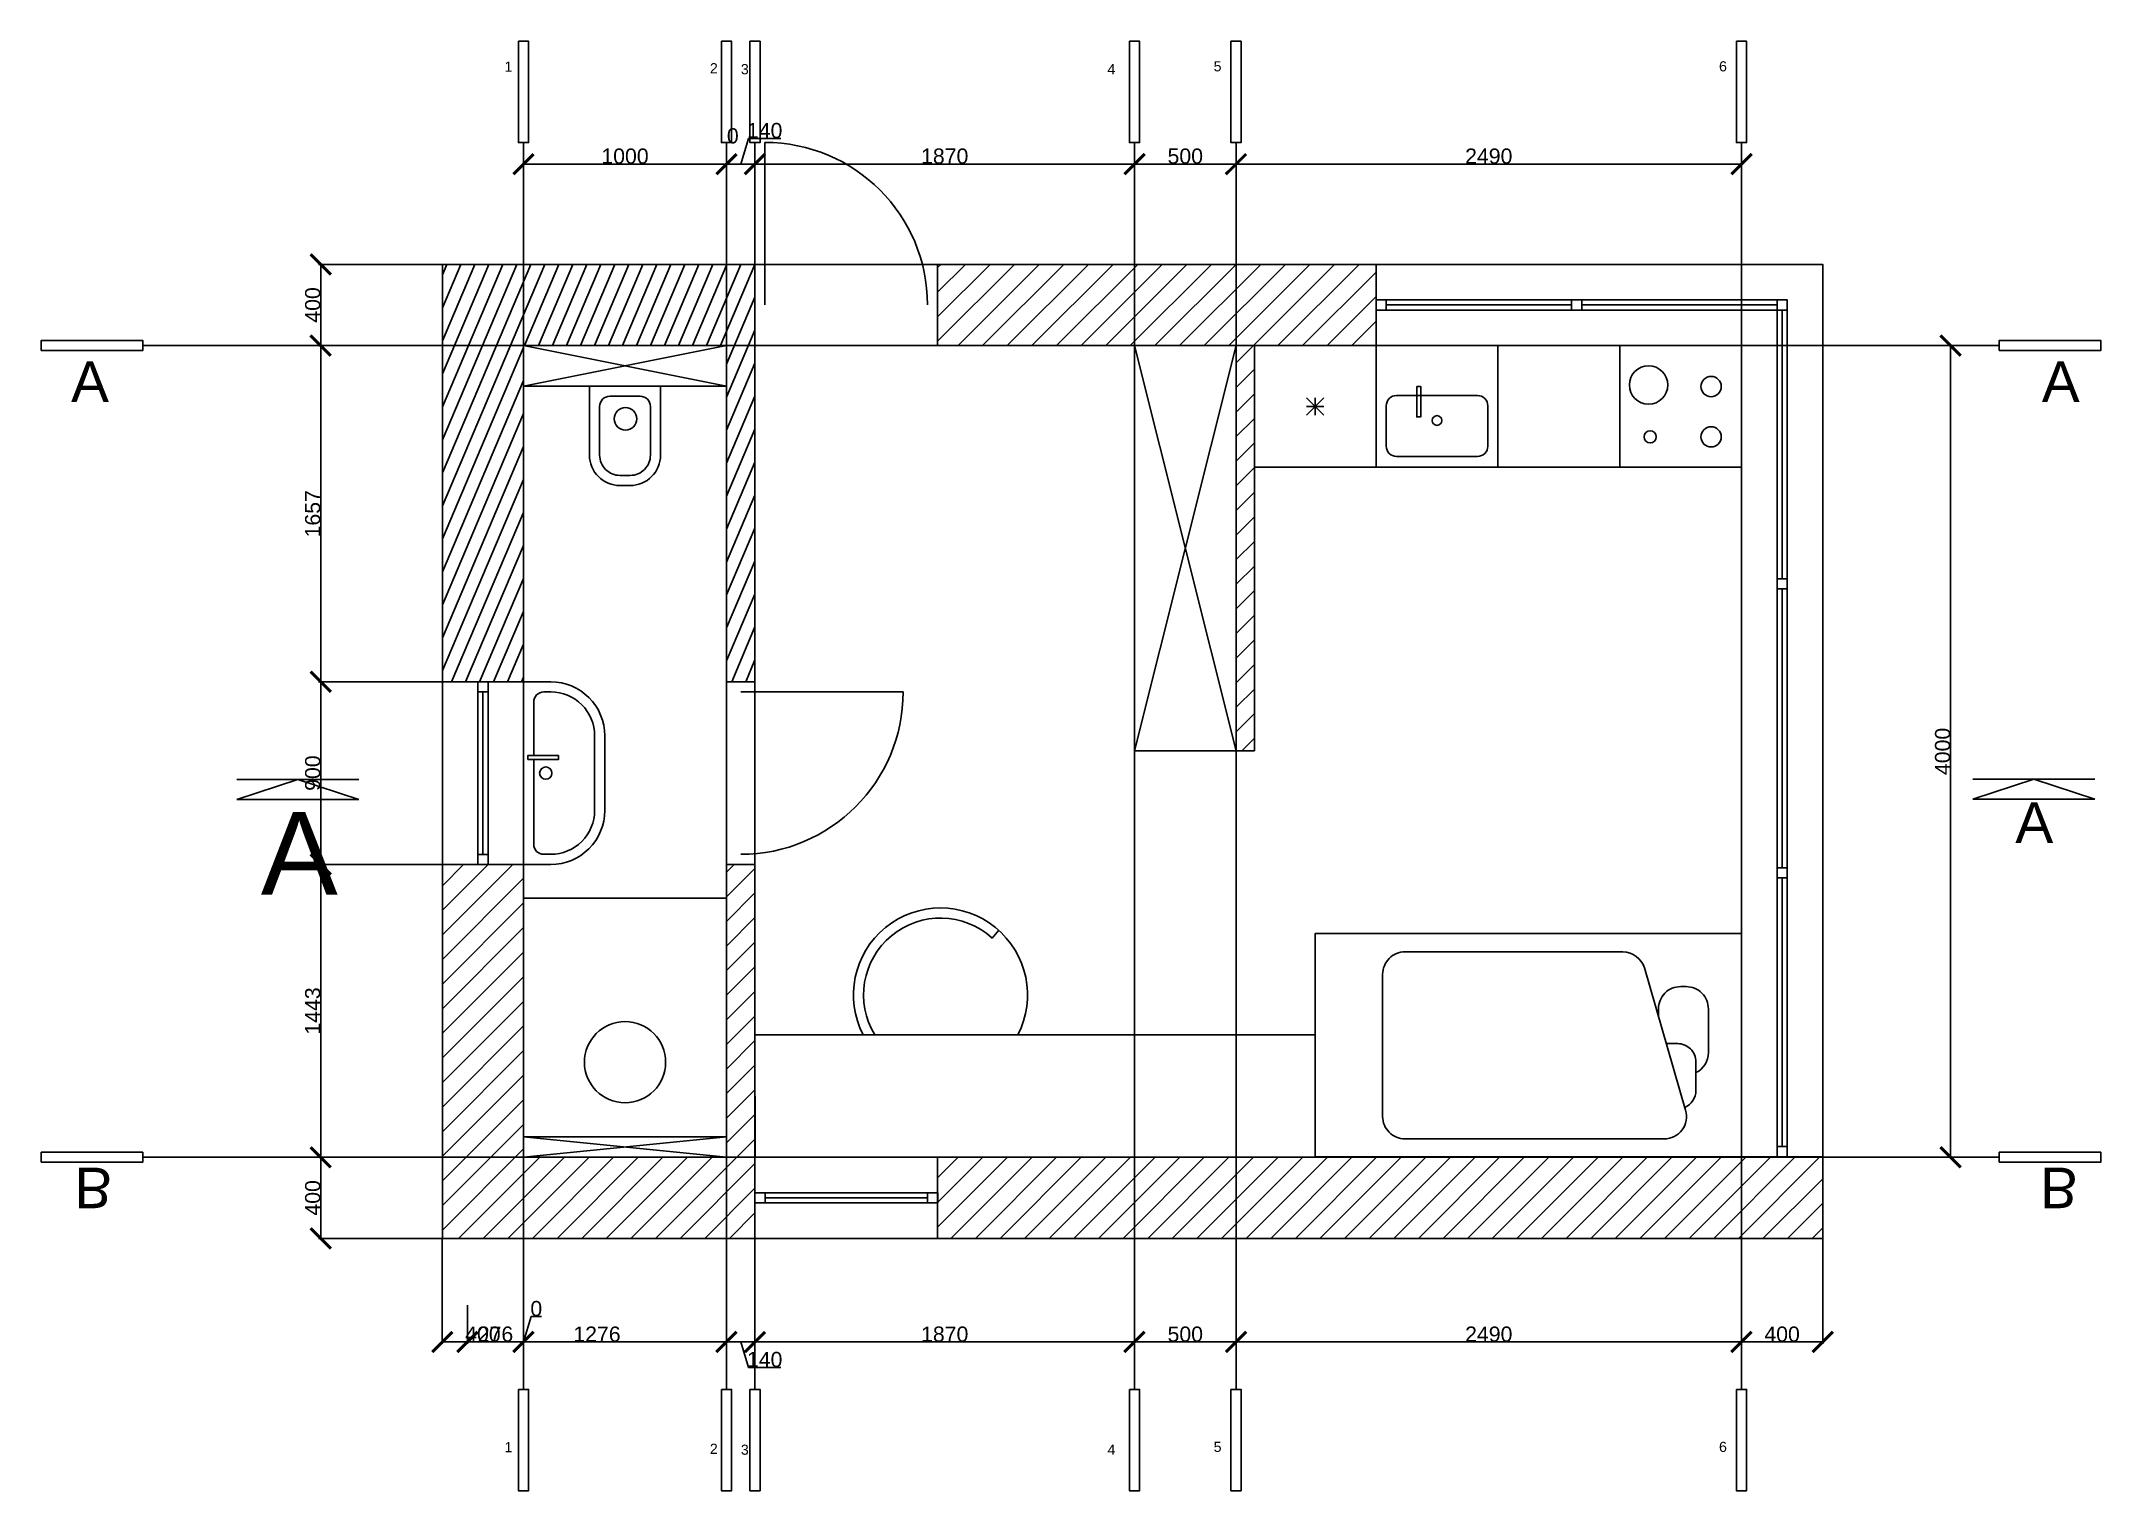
# Model space of a CAD drawing. Header units: millimetres. Extents: x 1417 to 35090, y -5751 to 14938.
# Drawn here: x 2496 to 12642, y 7794 to 14938 of the extents above; entities that cross this region are included whole.
import ezdxf

# ---------------------------------------------------------------- set-up
doc = ezdxf.new("R2010")
doc.units = ezdxf.units.MM
for name, color, linetype in [('Axis', 42, 'Continuous'), ('Medium', 3, 'Continuous'), ('Text', 50, 'Continuous'), ('Thick', 1, 'Continuous'), ('Thin', 4, 'Continuous')]:
    doc.layers.add(name, color=color, linetype=linetype)
doc.styles.get("Standard").update_dxf_attribs({"font": 'arial.ttf'})
doc.dimstyles.new('my own', dxfattribs={"dimtxt": 75, "dimasz": 100, "dimexe": 10, "dimexo": 0.625, "dimtad": 1, "dimdec": 0, "dimtxsty": 'Standard', "dimblk": 'ARCHTICK', "dimcen": 2.5, "dimadec": 0, "dimazin": 0, "dimtfac": 1, "dimtdec": 0, "dimtmove": 1, "dimatfit": 3, "dimldrblk": 'DOTSMALL', "dimfxl": 1, "dimarcsym": 0})

msp = doc.modelspace()

# ---------------------------------------------------------------- texts
at = {"layer": 'Text'}
for s, p in [('1', (4778.7, 14787.7)), ('2', (5790.1, 14779.5)), ('3', (5942.9, 14775)), ('4', (7748.8, 14775.3)), ('5', (8271.7, 14789)), ('6', (10761.3, 14789)), ('1', (4778.7, 7984.8)), ('2', (5790.1, 7976.6)), ('3', (5942.9, 7972.1)), ('4', (7748.8, 7972.3)), ('5', (8271.7, 7986)), ('6', (10761.3, 7986))]:
    msp.add_text(s, height=50, dxfattribs=at).set_placement(p)
at = {"layer": 'Text', "extrusion": (-3.25261e-19, 8.90895e-16, -1)}
for height, p in [(200, (-2829.9, 13160)), (200, (-12537.9, 13160)), (200, (-12407.5, 10987.5)), (406.4, (-3957, 10732.7))]:
    msp.add_text('A', height=height, dxfattribs=at).set_placement(p)
at = {"layer": 'Text', "extrusion": (3.25261e-19, -8.90895e-16, -1)}
for p in [(-2660.2, 9386.8), (-12342.8, 9386.8)]:
    msp.add_text('B', height=200, rotation=180, dxfattribs=at).set_placement(p)

# ---------------------------------------------------------------- blocks, each defined once
blk = doc.blocks.new('_ArchTick')
at = {"color": 0, "linetype": 'ByBlock', "const_width": 0.15}
blk.add_lwpolyline([(-0.5, -0.5), (0.5, 0.5)], dxfattribs=at)
blk = doc.blocks.new('*D13')
at = {"color": 0, "lineweight": -2, "transparency": 16777216}
for p, q in [((4872, 13839), (4872, 14342)), ((4872, 14332), (5872, 14332)), ((5872, 13839), (5872, 14342))]:
    blk.add_line(p, q, dxfattribs=at)
at = {"layer": 'Defpoints', "color": 0, "transparency": 16777216}
for p in [(5872, 14332), (4872, 13838), (5872, 13838)]:
    blk.add_point(p, dxfattribs=at)
at = {"color": 0, "lineweight": -2, "transparency": 16777216, "xscale": 100, "yscale": 100, "zscale": 100, "rotation": 180}
blk.add_blockref('_ArchTick', (4872, 14332), dxfattribs=at)
at = {"color": 0, "lineweight": -2, "transparency": 16777216, "xscale": 100, "yscale": 100, "zscale": 100}
blk.add_blockref('_ArchTick', (5872, 14332), dxfattribs=at)
at = {"color": 0, "transparency": 16777216, "insert": (5372, 14371), "char_height": 75, "attachment_point": 5}
blk.add_mtext('1000', dxfattribs=at)
blk = doc.blocks.new('_DotSmall')
at = {"color": 0, "linetype": 'ByBlock', "const_width": 0.5}
blk.add_lwpolyline([(-0.0625, 0, 1), (0.0625, 0, 1)], format="xyb", close=True, dxfattribs=at)
blk = doc.blocks.new('*D14')
at = {"color": 0, "lineweight": -2, "transparency": 16777216}
for p, q in [((5872, 14332), (5772, 14332)), ((5872, 13839), (5872, 14342)), ((5872, 14333), (5872, 14342)), ((5872, 14332), (5972, 14332))]:
    blk.add_line(p, q, dxfattribs=at)
at = {"layer": 'Defpoints', "color": 0, "transparency": 16777216}
for p in [(5872, 14332), (5872, 14332), (5872, 13838)]:
    blk.add_point(p, dxfattribs=at)
at = {"color": 0, "lineweight": -2, "transparency": 16777216, "xscale": 100, "yscale": 100, "zscale": 100}
blk.add_blockref('_ArchTick', (5872, 14332), dxfattribs=at)
at = {"color": 0, "lineweight": -2, "transparency": 16777216, "xscale": 100, "yscale": 100, "zscale": 100, "rotation": 180}
blk.add_blockref('_ArchTick', (5872, 14332), dxfattribs=at)
at = {"color": 0, "transparency": 16777216, "insert": (5903, 14471), "char_height": 75, "attachment_point": 5}
blk.add_mtext('0', dxfattribs=at)
blk = doc.blocks.new('*D15')
at = {"color": 0, "lineweight": -2, "transparency": 16777216}
for p, q in [((5942, 14332), (5980, 14458)), ((5980, 14458), (6140, 14458)), ((5872, 14333), (5872, 14342)), ((5872, 14332), (6012, 14332)), ((6012, 14333), (6012, 14342))]:
    blk.add_line(p, q, dxfattribs=at)
at = {"layer": 'Defpoints', "color": 0, "transparency": 16777216}
for p in [(5872, 14332), (6012, 14332), (6012, 14332)]:
    blk.add_point(p, dxfattribs=at)
at = {"color": 0, "lineweight": -2, "transparency": 16777216, "xscale": 100, "yscale": 100, "zscale": 100, "rotation": 180}
blk.add_blockref('_ArchTick', (5872, 14332), dxfattribs=at)
at = {"color": 0, "lineweight": -2, "transparency": 16777216, "xscale": 100, "yscale": 100, "zscale": 100}
blk.add_blockref('_ArchTick', (6012, 14332), dxfattribs=at)
at = {"color": 0, "transparency": 16777216, "insert": (6060, 14497), "char_height": 75, "attachment_point": 5}
blk.add_mtext('140', dxfattribs=at)
blk = doc.blocks.new('*D16')
at = {"color": 0, "lineweight": -2, "transparency": 16777216}
for p, q in [((6012, 14333), (6012, 14342)), ((6012, 14332), (7882, 14332)), ((7882, 14333), (7882, 14342))]:
    blk.add_line(p, q, dxfattribs=at)
at = {"layer": 'Defpoints', "color": 0, "transparency": 16777216}
for p in [(6012, 14332), (7882, 14332), (7882, 14332)]:
    blk.add_point(p, dxfattribs=at)
at = {"color": 0, "lineweight": -2, "transparency": 16777216, "xscale": 100, "yscale": 100, "zscale": 100, "rotation": 180}
blk.add_blockref('_ArchTick', (6012, 14332), dxfattribs=at)
at = {"color": 0, "lineweight": -2, "transparency": 16777216, "xscale": 100, "yscale": 100, "zscale": 100}
blk.add_blockref('_ArchTick', (7882, 14332), dxfattribs=at)
at = {"color": 0, "transparency": 16777216, "insert": (6947, 14371), "char_height": 75, "attachment_point": 5}
blk.add_mtext('1870', dxfattribs=at)
blk = doc.blocks.new('*D17')
at = {"color": 0, "lineweight": -2, "transparency": 16777216}
for p, q in [((7882, 14333), (7882, 14342)), ((7882, 14332), (8382, 14332)), ((8382, 14333), (8382, 14342))]:
    blk.add_line(p, q, dxfattribs=at)
at = {"layer": 'Defpoints', "color": 0, "transparency": 16777216}
for p in [(7882, 14332), (8382, 14332), (8382, 14332)]:
    blk.add_point(p, dxfattribs=at)
at = {"color": 0, "lineweight": -2, "transparency": 16777216, "xscale": 100, "yscale": 100, "zscale": 100, "rotation": 180}
blk.add_blockref('_ArchTick', (7882, 14332), dxfattribs=at)
at = {"color": 0, "lineweight": -2, "transparency": 16777216, "xscale": 100, "yscale": 100, "zscale": 100}
blk.add_blockref('_ArchTick', (8382, 14332), dxfattribs=at)
at = {"color": 0, "transparency": 16777216, "insert": (8132, 14371), "char_height": 75, "attachment_point": 5}
blk.add_mtext('500', dxfattribs=at)
blk = doc.blocks.new('*D18')
at = {"color": 0, "lineweight": -2, "transparency": 16777216}
for p, q in [((8382, 14333), (8382, 14342)), ((8382, 14332), (10872, 14332)), ((10872, 14333), (10872, 14342))]:
    blk.add_line(p, q, dxfattribs=at)
at = {"layer": 'Defpoints', "color": 0, "transparency": 16777216}
for p in [(8382, 14332), (10872, 14332), (10872, 14332)]:
    blk.add_point(p, dxfattribs=at)
at = {"color": 0, "lineweight": -2, "transparency": 16777216, "xscale": 100, "yscale": 100, "zscale": 100, "rotation": 180}
blk.add_blockref('_ArchTick', (8382, 14332), dxfattribs=at)
at = {"color": 0, "lineweight": -2, "transparency": 16777216, "xscale": 100, "yscale": 100, "zscale": 100}
blk.add_blockref('_ArchTick', (10872, 14332), dxfattribs=at)
at = {"color": 0, "transparency": 16777216, "insert": (9627, 14371), "char_height": 75, "attachment_point": 5}
blk.add_mtext('2490', dxfattribs=at)
blk = doc.blocks.new('*D19')
at = {"color": 0, "lineweight": -2, "transparency": 16777216}
for p, q in [((11273, 13438), (11912, 13438)), ((11902, 13438), (11902, 9438)), ((11273, 9438), (11912, 9438))]:
    blk.add_line(p, q, dxfattribs=at)
at = {"layer": 'Defpoints', "color": 0, "transparency": 16777216}
for p in [(11272, 13438), (11272, 9438), (11902, 9438)]:
    blk.add_point(p, dxfattribs=at)
at = {"color": 0, "lineweight": -2, "transparency": 16777216, "xscale": 100, "yscale": 100, "zscale": 100}
for p, rotation in [((11902, 13438), 90), ((11902, 9438), 270)]:
    blk.add_blockref('_ArchTick', p, dxfattribs=dict(at, rotation=rotation))
at = {"color": 0, "transparency": 16777216, "insert": (11863, 11438), "char_height": 75, "attachment_point": 5, "rotation": 90}
blk.add_mtext('4000', dxfattribs=at)
blk = doc.blocks.new('*D20')
at = {"color": 0, "lineweight": -2, "transparency": 16777216}
for p, q in [((4472, 13838), (3863, 13838)), ((3873, 13838), (3873, 13438)), ((4472, 13438), (3863, 13438))]:
    blk.add_line(p, q, dxfattribs=at)
at = {"layer": 'Defpoints', "color": 0, "transparency": 16777216}
for p in [(4472, 13838), (3873, 13438), (4472, 13438)]:
    blk.add_point(p, dxfattribs=at)
at = {"color": 0, "lineweight": -2, "transparency": 16777216, "xscale": 100, "yscale": 100, "zscale": 100}
for p, rotation in [((3873, 13838), 90), ((3873, 13438), 270)]:
    blk.add_blockref('_ArchTick', p, dxfattribs=dict(at, rotation=rotation))
at = {"color": 0, "transparency": 16777216, "insert": (3834, 13638), "char_height": 75, "attachment_point": 5, "rotation": 90}
blk.add_mtext('400', dxfattribs=at)
blk = doc.blocks.new('*D21')
at = {"color": 0, "lineweight": -2, "transparency": 16777216}
for p, q in [((4472, 13438), (3863, 13438)), ((3873, 13438), (3873, 11781)), ((4472, 11781), (3863, 11781))]:
    blk.add_line(p, q, dxfattribs=at)
at = {"layer": 'Defpoints', "color": 0, "transparency": 16777216}
for p in [(4472, 13438), (3873, 11781), (4472, 11781)]:
    blk.add_point(p, dxfattribs=at)
at = {"color": 0, "lineweight": -2, "transparency": 16777216, "xscale": 100, "yscale": 100, "zscale": 100}
for p, rotation in [((3873, 13438), 90), ((3873, 11781), 270)]:
    blk.add_blockref('_ArchTick', p, dxfattribs=dict(at, rotation=rotation))
at = {"color": 0, "transparency": 16777216, "insert": (3834, 12609), "char_height": 75, "attachment_point": 5, "rotation": 90}
blk.add_mtext('1657', dxfattribs=at)
blk = doc.blocks.new('*D22')
at = {"color": 0, "lineweight": -2, "transparency": 16777216}
for p, q in [((4472, 11781), (3863, 11781)), ((3873, 11781), (3873, 10881)), ((4472, 10881), (3863, 10881))]:
    blk.add_line(p, q, dxfattribs=at)
at = {"layer": 'Defpoints', "color": 0, "transparency": 16777216}
for p in [(4472, 11781), (3873, 10881), (4472, 10881)]:
    blk.add_point(p, dxfattribs=at)
at = {"color": 0, "lineweight": -2, "transparency": 16777216, "xscale": 100, "yscale": 100, "zscale": 100}
for p, rotation in [((3873, 11781), 90), ((3873, 10881), 270)]:
    blk.add_blockref('_ArchTick', p, dxfattribs=dict(at, rotation=rotation))
at = {"color": 0, "transparency": 16777216, "insert": (3834, 11331), "char_height": 75, "attachment_point": 5, "rotation": 90}
blk.add_mtext('900', dxfattribs=at)
blk = doc.blocks.new('*D23')
at = {"color": 0, "lineweight": -2, "transparency": 16777216}
for p, q in [((4472, 10881), (3863, 10881)), ((3873, 10881), (3873, 9438)), ((4472, 9438), (3863, 9438))]:
    blk.add_line(p, q, dxfattribs=at)
at = {"layer": 'Defpoints', "color": 0, "transparency": 16777216}
for p in [(4472, 10881), (3873, 9438), (4472, 9438)]:
    blk.add_point(p, dxfattribs=at)
at = {"color": 0, "lineweight": -2, "transparency": 16777216, "xscale": 100, "yscale": 100, "zscale": 100}
for p, rotation in [((3873, 10881), 90), ((3873, 9438), 270)]:
    blk.add_blockref('_ArchTick', p, dxfattribs=dict(at, rotation=rotation))
at = {"color": 0, "transparency": 16777216, "insert": (3834, 10159), "char_height": 75, "attachment_point": 5, "rotation": 90}
blk.add_mtext('1443', dxfattribs=at)
blk = doc.blocks.new('*D24')
at = {"color": 0, "lineweight": -2, "transparency": 16777216}
for p, q in [((4472, 9438), (3863, 9438)), ((3873, 9438), (3873, 9038)), ((4472, 9038), (3863, 9038))]:
    blk.add_line(p, q, dxfattribs=at)
at = {"layer": 'Defpoints', "color": 0, "transparency": 16777216}
for p in [(4472, 9438), (3873, 9038), (4472, 9038)]:
    blk.add_point(p, dxfattribs=at)
at = {"color": 0, "lineweight": -2, "transparency": 16777216, "xscale": 100, "yscale": 100, "zscale": 100}
for p, rotation in [((3873, 9438), 90), ((3873, 9038), 270)]:
    blk.add_blockref('_ArchTick', p, dxfattribs=dict(at, rotation=rotation))
at = {"color": 0, "transparency": 16777216, "insert": (3834, 9238), "char_height": 75, "attachment_point": 5, "rotation": 90}
blk.add_mtext('400', dxfattribs=at)
blk = doc.blocks.new('*D25')
at = {"color": 0, "lineweight": -2, "transparency": 16777216}
for p, q in [((4472, 9037), (4472, 8518)), ((4872, 9037), (4872, 8518)), ((4472, 8528), (4872, 8528))]:
    blk.add_line(p, q, dxfattribs=at)
at = {"layer": 'Defpoints', "color": 0, "transparency": 16777216}
for p in [(4472, 9038), (4872, 9038), (4872, 8528)]:
    blk.add_point(p, dxfattribs=at)
at = {"color": 0, "lineweight": -2, "transparency": 16777216, "xscale": 100, "yscale": 100, "zscale": 100, "rotation": 180}
blk.add_blockref('_ArchTick', (4472, 8528), dxfattribs=at)
at = {"color": 0, "lineweight": -2, "transparency": 16777216, "xscale": 100, "yscale": 100, "zscale": 100}
blk.add_blockref('_ArchTick', (4872, 8528), dxfattribs=at)
at = {"color": 0, "transparency": 16777216, "insert": (4672, 8566), "char_height": 75, "attachment_point": 5}
blk.add_mtext('400', dxfattribs=at)
blk = doc.blocks.new('*D26')
at = {"color": 0, "lineweight": -2, "transparency": 16777216}
for p, q in [((4872, 9037), (4872, 8518)), ((4872, 8528), (4910, 8653)), ((4910, 8653), (4960, 8653)), ((4872, 8528), (4772, 8528)), ((4872, 8528), (4872, 8538)), ((4872, 8528), (4972, 8528))]:
    blk.add_line(p, q, dxfattribs=at)
at = {"layer": 'Defpoints', "color": 0, "transparency": 16777216}
for p in [(4872, 9038), (4872, 8528), (4872, 8528)]:
    blk.add_point(p, dxfattribs=at)
at = {"color": 0, "lineweight": -2, "transparency": 16777216, "xscale": 100, "yscale": 100, "zscale": 100}
blk.add_blockref('_ArchTick', (4872, 8528), dxfattribs=at)
at = {"color": 0, "lineweight": -2, "transparency": 16777216, "xscale": 100, "yscale": 100, "zscale": 100, "rotation": 180}
blk.add_blockref('_ArchTick', (4872, 8528), dxfattribs=at)
at = {"color": 0, "transparency": 16777216, "insert": (4935, 8692), "char_height": 75, "attachment_point": 5}
blk.add_mtext('0', dxfattribs=at)
blk = doc.blocks.new('*D27')
at = {"color": 0, "lineweight": -2, "transparency": 16777216}
for p, q in [((4596, 8710), (4596, 8518)), ((4872, 8528), (4596, 8528)), ((4872, 8528), (4872, 8538))]:
    blk.add_line(p, q, dxfattribs=at)
at = {"layer": 'Defpoints', "color": 0, "transparency": 16777216}
for p in [(4596, 8710), (4596, 8528), (4872, 8528)]:
    blk.add_point(p, dxfattribs=at)
at = {"color": 0, "lineweight": -2, "transparency": 16777216, "xscale": 100, "yscale": 100, "zscale": 100, "rotation": 180}
blk.add_blockref('_ArchTick', (4596, 8528), dxfattribs=at)
at = {"color": 0, "lineweight": -2, "transparency": 16777216, "xscale": 100, "yscale": 100, "zscale": 100}
blk.add_blockref('_ArchTick', (4872, 8528), dxfattribs=at)
at = {"color": 0, "transparency": 16777216, "insert": (4734, 8566), "char_height": 75, "attachment_point": 5}
blk.add_mtext('276', dxfattribs=at)
blk = doc.blocks.new('*D28')
at = {"color": 0, "lineweight": -2, "transparency": 16777216}
for p, q in [((5872, 9037), (5872, 8518)), ((4596, 8710), (4596, 8518)), ((4596, 8528), (5872, 8528))]:
    blk.add_line(p, q, dxfattribs=at)
at = {"layer": 'Defpoints', "color": 0, "transparency": 16777216}
for p in [(5872, 9038), (4596, 8710), (5872, 8528)]:
    blk.add_point(p, dxfattribs=at)
at = {"color": 0, "lineweight": -2, "transparency": 16777216, "xscale": 100, "yscale": 100, "zscale": 100, "rotation": 180}
blk.add_blockref('_ArchTick', (4596, 8528), dxfattribs=at)
at = {"color": 0, "lineweight": -2, "transparency": 16777216, "xscale": 100, "yscale": 100, "zscale": 100}
blk.add_blockref('_ArchTick', (5872, 8528), dxfattribs=at)
at = {"color": 0, "transparency": 16777216, "insert": (5234, 8566), "char_height": 75, "attachment_point": 5}
blk.add_mtext('1276', dxfattribs=at)
blk = doc.blocks.new('*D29')
at = {"color": 0, "lineweight": -2, "transparency": 16777216}
for p, q in [((5872, 9037), (5872, 8518)), ((6012, 9037), (6012, 8518)), ((5872, 8528), (6012, 8528)), ((5942, 8528), (5980, 8402)), ((5980, 8402), (6140, 8402))]:
    blk.add_line(p, q, dxfattribs=at)
at = {"layer": 'Defpoints', "color": 0, "transparency": 16777216}
for p in [(5872, 9038), (6012, 9038), (6012, 8528)]:
    blk.add_point(p, dxfattribs=at)
at = {"color": 0, "lineweight": -2, "transparency": 16777216, "xscale": 100, "yscale": 100, "zscale": 100, "rotation": 180}
blk.add_blockref('_ArchTick', (5872, 8528), dxfattribs=at)
at = {"color": 0, "lineweight": -2, "transparency": 16777216, "xscale": 100, "yscale": 100, "zscale": 100}
blk.add_blockref('_ArchTick', (6012, 8528), dxfattribs=at)
at = {"color": 0, "transparency": 16777216, "insert": (6060, 8441), "char_height": 75, "attachment_point": 5}
blk.add_mtext('140', dxfattribs=at)
blk = doc.blocks.new('*D30')
at = {"color": 0, "lineweight": -2, "transparency": 16777216}
for p, q in [((6012, 9037), (6012, 8518)), ((7882, 9037), (7882, 8518)), ((6012, 8528), (7882, 8528))]:
    blk.add_line(p, q, dxfattribs=at)
at = {"layer": 'Defpoints', "color": 0, "transparency": 16777216}
for p in [(6012, 9038), (7882, 9038), (7882, 8528)]:
    blk.add_point(p, dxfattribs=at)
at = {"color": 0, "lineweight": -2, "transparency": 16777216, "xscale": 100, "yscale": 100, "zscale": 100, "rotation": 180}
blk.add_blockref('_ArchTick', (6012, 8528), dxfattribs=at)
at = {"color": 0, "lineweight": -2, "transparency": 16777216, "xscale": 100, "yscale": 100, "zscale": 100}
blk.add_blockref('_ArchTick', (7882, 8528), dxfattribs=at)
at = {"color": 0, "transparency": 16777216, "insert": (6947, 8566), "char_height": 75, "attachment_point": 5}
blk.add_mtext('1870', dxfattribs=at)
blk = doc.blocks.new('*D31')
at = {"color": 0, "lineweight": -2, "transparency": 16777216}
for p, q in [((7882, 9037), (7882, 8518)), ((8382, 9037), (8382, 8518)), ((7882, 8528), (8382, 8528))]:
    blk.add_line(p, q, dxfattribs=at)
at = {"layer": 'Defpoints', "color": 0, "transparency": 16777216}
for p in [(7882, 9038), (8382, 9038), (8382, 8528)]:
    blk.add_point(p, dxfattribs=at)
at = {"color": 0, "lineweight": -2, "transparency": 16777216, "xscale": 100, "yscale": 100, "zscale": 100, "rotation": 180}
blk.add_blockref('_ArchTick', (7882, 8528), dxfattribs=at)
at = {"color": 0, "lineweight": -2, "transparency": 16777216, "xscale": 100, "yscale": 100, "zscale": 100}
blk.add_blockref('_ArchTick', (8382, 8528), dxfattribs=at)
at = {"color": 0, "transparency": 16777216, "insert": (8132, 8566), "char_height": 75, "attachment_point": 5}
blk.add_mtext('500', dxfattribs=at)
blk = doc.blocks.new('*D32')
at = {"color": 0, "lineweight": -2, "transparency": 16777216}
for p, q in [((8382, 9037), (8382, 8518)), ((10872, 9037), (10872, 8518)), ((8382, 8528), (10872, 8528))]:
    blk.add_line(p, q, dxfattribs=at)
at = {"layer": 'Defpoints', "color": 0, "transparency": 16777216}
for p in [(8382, 9038), (10872, 9038), (10872, 8528)]:
    blk.add_point(p, dxfattribs=at)
at = {"color": 0, "lineweight": -2, "transparency": 16777216, "xscale": 100, "yscale": 100, "zscale": 100, "rotation": 180}
blk.add_blockref('_ArchTick', (8382, 8528), dxfattribs=at)
at = {"color": 0, "lineweight": -2, "transparency": 16777216, "xscale": 100, "yscale": 100, "zscale": 100}
blk.add_blockref('_ArchTick', (10872, 8528), dxfattribs=at)
at = {"color": 0, "transparency": 16777216, "insert": (9627, 8566), "char_height": 75, "attachment_point": 5}
blk.add_mtext('2490', dxfattribs=at)
blk = doc.blocks.new('*D33')
at = {"color": 0, "lineweight": -2, "transparency": 16777216}
for p, q in [((10872, 9037), (10872, 8518)), ((11272, 9037), (11272, 8518)), ((10872, 8528), (11272, 8528))]:
    blk.add_line(p, q, dxfattribs=at)
at = {"layer": 'Defpoints', "color": 0, "transparency": 16777216}
for p in [(10872, 9038), (11272, 9038), (11272, 8528)]:
    blk.add_point(p, dxfattribs=at)
at = {"color": 0, "lineweight": -2, "transparency": 16777216, "xscale": 100, "yscale": 100, "zscale": 100, "rotation": 180}
blk.add_blockref('_ArchTick', (10872, 8528), dxfattribs=at)
at = {"color": 0, "lineweight": -2, "transparency": 16777216, "xscale": 100, "yscale": 100, "zscale": 100}
blk.add_blockref('_ArchTick', (11272, 8528), dxfattribs=at)
at = {"color": 0, "transparency": 16777216, "insert": (11072, 8566), "char_height": 75, "attachment_point": 5}
blk.add_mtext('400', dxfattribs=at)

# ---------------------------------------------------------------- dimensions: what is measured, and where the dimension line sits
for base, p1, p2, picture, middle in [((5872.1718395, 14332.3792477), (5872.1718395, 13838.0543242), (5872.1718395, 14332.3792477), '*D14', (5902.7968395, 14471.2972218)), ((6012.2, 14332.4), (5872.2, 14332.4), (6012.2, 14332.4), '*D15', (5980.5, 14497.1)), ((5872.2, 14332.4), (4872.2, 13838.1), (5872.2, 13838.1), '*D13', (5372.2, 14371.3)), ((7882.2, 14332.4), (6012.2, 14332.4), (7882.2, 14332.4), '*D16', (6947.2, 14371.3)), ((8382.2, 14332.4), (7882.2, 14332.4), (8382.2, 14332.4), '*D17', (8132.2, 14371.3)), ((10872.2, 14332.4), (8382.2, 14332.4), (10872.2, 14332.4), '*D18', (9627.2, 14371.3)), ((4872.2, 8527.5), (4472.2, 9038.1), (4872.2, 9038.1), '*D25', (4672.2, 8566.4)), ((5872.2, 8527.5), (4596, 8710.4), (5872.2, 9038.1), '*D28', (5234.1, 8566.4)), ((4872.1718395, 8527.510494), (4872.1718395, 9038.0543242), (4872.1718395, 8527.510494), '*D26', (4910.5417662, 8692.2448903)), ((6012.2, 8527.5), (5872.2, 9038.1), (6012.2, 9038.1), '*D29', (5980.5, 8440.6)), ((7882.2, 8527.5), (6012.2, 9038.1), (7882.2, 9038.1), '*D30', (6947.2, 8566.4)), ((8382.2, 8527.5), (7882.2, 9038.1), (8382.2, 9038.1), '*D31', (8132.2, 8566.4)), ((10872.2, 8527.5), (8382.2, 9038.1), (10872.2, 9038.1), '*D32', (9627.2, 8566.4)), ((11272.2, 8527.5), (10872.2, 9038.1), (11272.2, 9038.1), '*D33', (11072.2, 8566.4)), ((4596, 8527.5), (4872.2, 8527.5), (4596, 8710.4), '*D27', (4734.1, 8566.4))]:
    dim = msp.add_linear_dim(base=base, p1=p1, p2=p2, dimstyle='my own')
    dim.commit()
    dim.dimension.update_dxf_attribs({"geometry": picture, "text_midpoint": middle})
for base, p1, p2, picture, middle in [((3873.2, 13438.1), (4472.2, 13838.1), (4472.2, 13438.1), '*D20', (3834.3, 13638.1)), ((3873.2, 11780.9), (4472.2, 13438.1), (4472.2, 11780.9), '*D21', (3834.3, 12609.5)), ((11902.3, 9438.1), (11272.2, 13438.1), (11272.2, 9438.1), '*D19', (11863.4, 11438.1)), ((3873.2, 10880.9), (4472.2, 11780.9), (4472.2, 10880.9), '*D22', (3834.3, 11330.9)), ((3873.2, 9438.1), (4472.2, 10880.9), (4472.2, 9438.1), '*D23', (3834.3, 10159.5)), ((3873.2, 9038.1), (4472.2, 9438.1), (4472.2, 9038.1), '*D24', (3834.3, 9238.1))]:
    dim = msp.add_linear_dim(base=base, p1=p1, p2=p2, angle=90, dimstyle='my own')
    dim.commit()
    dim.dimension.update_dxf_attribs({"geometry": picture, "text_midpoint": middle})

# ---------------------------------------------------------------- hatches: boundary and pattern name
h = msp.add_hatch()
h.set_pattern_fill('ANSI31', color=6, scale=20, angle=22)
h.paths.add_polyline_path([(6012.2, 13838.1), (4472.2, 13838.1), (4472.2, 11780.9), (4872.2, 11780.9), (4872.2, 13438.1), (5872.2, 13438.1), (5872.2, 13238.1), (5872.2, 11780.9), (6012.2, 11780.9), (6012.2, 13438.1)])

# ---------------------------------------------------------------- linework, layer by layer
for p, q in [((6012.2, 13838.1), (6012.2, 14332.4)), ((7882.2, 13838.1), (7882.2, 14332.4)), ((8382.2, 13838.1), (8382.2, 14332.4)), ((10872.2, 13838.1), (10872.2, 14332.4))]:
    msp.add_line(p, q)
at = {"color": 6, "linetype": 'Continuous'}
for p, q in [((6912.2, 13822.5), (6927.7, 13838.1)), ((6912.2, 13701.2), (7049, 13838.1)), ((6912.2, 13580), (7170.2, 13838.1)), ((6912.2, 13458.8), (7291.4, 13838.1)), ((7012.7, 13438.1), (7412.7, 13838.1)), ((7133.9, 13438.1), (7533.9, 13838.1)), ((7255.1, 13438.1), (7655.1, 13838.1)), ((7376.4, 13438.1), (7776.4, 13838.1)), ((7497.6, 13438.1), (7897.6, 13838.1)), ((7618.8, 13438.1), (8018.8, 13838.1)), ((7740.1, 13438.1), (8140.1, 13838.1)), ((7861.3, 13438.1), (8261.3, 13838.1)), ((7982.5, 13438.1), (8382.5, 13838.1)), ((8103.8, 13438.1), (8503.8, 13838.1)), ((8225, 13438.1), (8625, 13838.1)), ((8346.2, 13438.1), (8746.2, 13838.1)), ((8382.2, 13352.7), (8867.5, 13838.1)), ((8588.7, 13438.1), (8988.7, 13838.1)), ((8709.9, 13438.1), (9072.2, 13800.3)), ((8831.2, 13438.1), (9072.2, 13679)), ((8952.4, 13438.1), (9072.2, 13557.8)), ((8382.2, 13231.5), (8472.2, 13321.5)), ((8382.2, 13110.3), (8472.2, 13200.3)), ((8382.2, 12989), (8472.2, 13079)), ((8382.2, 12867.8), (8472.2, 12957.8)), ((8382.2, 12746.6), (8472.2, 12836.6)), ((8382.2, 12625.3), (8472.2, 12715.3)), ((8382.2, 12504.1), (8472.2, 12594.1)), ((8382.2, 12382.9), (8472.2, 12472.9)), ((8382.2, 12261.6), (8472.2, 12351.6)), ((8382.2, 12140.4), (8472.2, 12230.4)), ((8382.2, 12019.2), (8472.2, 12109.2)), ((8382.2, 11897.9), (8472.2, 11987.9)), ((8382.2, 11776.7), (8472.2, 11866.7)), ((8382.2, 11655.5), (8472.2, 11745.5)), ((8382.2, 11534.2), (8472.2, 11624.2)), ((8410, 11440.9), (8472.2, 11503)), ((4472.2, 10655.1), (4698, 10880.9)), ((4472.2, 10533.8), (4819.3, 10880.9)), ((4472.2, 10776.3), (4576.4, 10880.5)), ((5872.2, 10842.7), (5910.4, 10880.9)), ((5872.2, 10721.5), (6012.2, 10861.5)), ((4472.2, 10412.6), (4872.2, 10812.6)), ((4472.2, 10291.4), (4872.2, 10691.4)), ((5872.2, 10600.3), (6012.2, 10740.3)), ((4472.2, 10170.1), (4872.2, 10570.1)), ((5872.2, 10479), (6012.2, 10619)), ((5872.2, 10357.8), (6012.2, 10497.8)), ((4472.2, 10048.9), (4872.2, 10448.9)), ((5872.2, 10236.6), (6012.2, 10376.6)), ((4472.2, 9927.7), (4872.2, 10327.7)), ((5872.2, 10115.3), (6012.2, 10255.3)), ((4472.2, 9806.4), (4872.2, 10206.4)), ((4472.2, 9685.2), (4872.2, 10085.2)), ((5872.2, 9994.1), (6012.2, 10134.1)), ((4472.2, 9564), (4872.2, 9964)), ((5872.2, 9872.9), (6012.2, 10012.9)), ((4472.2, 9442.7), (4872.2, 9842.7)), ((5872.2, 9751.6), (6012.2, 9891.6)), ((5872.2, 9630.4), (6012.2, 9770.4)), ((4472.2, 9321.5), (4872.2, 9721.5)), ((5872.2, 9509.2), (6012.2, 9649.2)), ((4472.2, 9200.3), (4872.2, 9600.3)), ((4472.2, 9079), (4872.2, 9479)), ((4552.4, 9038.1), (4952.4, 9438.1)), ((4673.6, 9038.1), (5073.6, 9438.1)), ((4794.9, 9038.1), (5194.9, 9438.1)), ((4916.1, 9038.1), (5316.1, 9438.1)), ((5037.4, 9038.1), (5437.4, 9438.1)), ((5158.6, 9038.1), (5558.6, 9438.1)), ((5279.8, 9038.1), (5679.8, 9438.1)), ((5401.1, 9038.1), (5801.1, 9438.1)), ((5522.3, 9038.1), (6012.2, 9527.9)), ((6912.2, 9336.8), (7013.4, 9438.1)), ((6912.4, 9094.6), (7255.9, 9438.1)), ((6912.9, 9216.3), (7134.6, 9438.1)), ((6977.1, 9038.1), (7377.1, 9438.1)), ((7098.3, 9038.1), (7498.3, 9438.1)), ((7219.6, 9038.1), (7619.6, 9438.1)), ((7340.8, 9038.1), (7740.8, 9438.1)), ((7462, 9038.1), (7862, 9438.1)), ((7583.3, 9038.1), (7983.3, 9438.1)), ((7704.5, 9038.1), (8104.5, 9438.1)), ((7825.7, 9038.1), (8225.7, 9438.1)), ((7947, 9038.1), (8347, 9438.1)), ((8068.2, 9038.1), (8468.2, 9438.1)), ((8189.4, 9038.1), (8589.4, 9438.1)), ((8310.7, 9038.1), (8710.7, 9438.1)), ((8431.9, 9038.1), (8831.9, 9438.1)), ((8553.1, 9038.1), (8953.1, 9438.1)), ((8674.4, 9038.1), (9074.4, 9438.1)), ((8795.6, 9038.1), (9195.6, 9438.1)), ((8916.8, 9038.1), (9316.8, 9438.1)), ((9038.1, 9038.1), (9438.1, 9438.1)), ((9159.3, 9038.1), (9559.3, 9438.1)), ((9280.5, 9038.1), (9680.5, 9438.1)), ((9401.8, 9038.1), (9801.8, 9438.1)), ((9523, 9038.1), (9923, 9438.1)), ((9644.2, 9038.1), (10044.2, 9438.1)), ((9765.5, 9038.1), (10165.5, 9438.1)), ((9886.7, 9038.1), (10286.7, 9438.1)), ((10007.9, 9038.1), (10407.9, 9438.1)), ((10129.2, 9038.1), (10529.2, 9438.1)), ((10250.4, 9038.1), (10650.4, 9438.1)), ((10371.6, 9038.1), (10771.6, 9438.1)), ((10492.9, 9038.1), (10892.9, 9438.1)), ((10614.1, 9038.1), (11014.1, 9438.1)), ((10735.3, 9038.1), (11135.3, 9438.1)), ((10856.6, 9038.1), (11256.6, 9438.1)), ((5643.5, 9038.1), (6012.2, 9406.7)), ((5764.8, 9038.1), (6012.2, 9285.5)), ((10977.8, 9038.1), (11272.2, 9332.4)), ((5886, 9038.1), (6012.2, 9164.2)), ((11099, 9038.1), (11272.2, 9211.2)), ((6007.2, 9038.1), (6012.2, 9043)), ((11220.3, 9038.1), (11272.2, 9090))]:
    msp.add_line(p, q, dxfattribs=at)
at = {"layer": 'Axis'}
for p, q in [((4872.2, 8294.4), (4872.2, 14437.9)), ((5872.2, 8294.4), (5872.2, 14437.9)), ((6012.2, 8294.4), (6012.2, 14437.9)), ((7882.2, 8294.4), (7882.2, 14437.9)), ((8382.2, 8294.4), (8382.2, 14437.9)), ((10872.2, 8294.4), (10872.2, 14437.9)), ((2996.1, 13438.1), (12142, 13438.1)), ((2996.1, 9438.1), (12142, 9438.1))]:
    msp.add_line(p, q, dxfattribs=at)
at = {"layer": 'Medium'}
for p, q in [((9122.2, 13663.1), (10034.7, 13663.1)), ((9122.2, 13613.1), (10034.7, 13613.1)), ((10084.7, 13663.1), (11047.2, 13663.1)), ((10084.7, 13613.1), (11047.2, 13613.1)), ((11047.2, 13613.1), (11047.2, 12289.1)), ((11097.2, 13613.1), (11097.2, 12289.1)), ((4872.2, 13438.1), (5872.2, 13238.1)), ((4872.2, 13238.1), (5872.2, 13438.1)), ((7882.2, 13438.1), (8382.2, 11440.9)), ((7882.2, 11440.9), (8382.2, 13438.1)), ((8729.6, 13180.6), (8814.7, 13095.5)), ((8814.7, 13180.6), (8729.6, 13095.5)), ((8729.6, 13138.1), (8814.7, 13138.1)), ((8772.2, 13095.5), (8772.2, 13180.6)), ((11047.2, 12239.1), (11047.2, 10864.9)), ((11097.2, 12239.1), (11097.2, 10864.9)), ((4647.2, 11730.9), (4647.2, 10930.2)), ((4697.2, 11730.9), (4697.2, 10930.2)), ((5942.2, 11730.9), (6012.2, 11730.9)), ((11047.2, 10814.9), (11047.2, 9490.9)), ((11097.2, 10814.9), (11097.2, 9490.9)), ((4872.2, 9538.1), (5872.2, 9438.1)), ((5872.2, 9538.1), (4872.2, 9438.1)), ((6062.2, 9263.1), (6862.9, 9263.1)), ((6062.2, 9213.1), (6862.9, 9213.1))]:
    msp.add_line(p, q, dxfattribs=at)
for points in [[(9172.2, 12891.6), (9572.2, 12891.6, 0.4142136), (9622.2, 12941.6), (9622.2, 13141.6, 0.4142136), (9572.2, 13191.6), (9172.2, 13191.6, 0.4142136), (9122.2, 13141.6), (9122.2, 12941.6, 0.4142136)], [(5247.2, 13138.1), (5247.2, 12898.1, 0.4142136), (5347.2, 12798.1), (5397.2, 12798.1, 0.4142136), (5497.2, 12898.1), (5497.2, 13138.1, 0.4142136), (5447.2, 13188.1), (5297.2, 13188.1, 0.4142136)], [(9214.3, 10450.1, 0.4142136), (9104.3, 10340.1), (9104.3, 9638.9, 0.4142136), (9214.3, 9528.9), (10491.3, 9528.9, 0.4995691), (10596.9, 9669.6), (10393.5, 10370.8, 0.3337165), (10287.8, 10450.1)]]:
    msp.add_lwpolyline(points, format="xyb", close=True, dxfattribs=at)
for points in [[(9272.3, 13236.4), (9272.3, 13086.4), (9292.3, 13086.4), (9292.3, 13236.4)], [(4893.8, 11398.1), (5043.8, 11398.1), (5043.8, 11418.1), (4893.8, 11418.1)]]:
    msp.add_lwpolyline(points, close=True, dxfattribs=at)
for points in [[(4922.2, 11398.1), (4922.2, 10980.9, 0.4142136), (4972.2, 10930.9), (5006.7, 10930.9, 0.4142136), (5222.2, 11146.4), (5222.2, 11515.5, 0.4142136), (5006.7, 11730.9), (4972.2, 11730.9, 0.4142136), (4922.2, 11680.9), (4922.2, 11418.1)], [(7212.9, 10556.6), (7180.7, 10518.3, 0.8657055), (6602.4, 10040.9, 0.8657055)], [(10462.5, 10132.9), (10462.5, 10169.2, -0.4142136), (10572.5, 10279.2), (10599.1, 10279.2, -0.4142136), (10709.1, 10169.2), (10709.1, 9954, -0.2859986), (10647.6, 9855.3)], [(10501.6, 9998), (10557.6, 9998, -0.4142136), (10647.6, 9908), (10647.6, 9766.9, -0.3011114), (10592.7, 9684, -0.3011114)]]:
    msp.add_lwpolyline(points, format="xyb", dxfattribs=at)
for centre, radius in [((10414.2, 13243.7), 94.7), ((10722.2, 13235.8), 50), ((5374.2, 13076.8), 55.7), ((9372.2, 13068.6), 23.9), ((10422.2, 12988.1), 30), ((10722.2, 12988.1), 50), ((4981.9, 11330.9), 30.4), ((5372.2, 9906.6), 200)]:
    msp.add_circle(centre, radius, dxfattribs=at)
msp.add_arc((5942.2, 11730.9), 800, 270, 0, dxfattribs=at)
at = {"layer": 'Text', "extrusion": (-3.25261e-19, 8.90895e-16, -1)}
for p, q in [((4060.3, 11300.4), (3460.3, 11300.4)), ((3460.3, 11200.4), (3760.3, 11300.4)), ((3760.3, 11300.4), (4060.3, 11200.4)), ((12612, 11301.9), (12012, 11301.9)), ((12012, 11201.9), (12312, 11301.9)), ((12312, 11301.9), (12612, 11201.9)), ((4060.3, 11200.4), (3460.3, 11200.4)), ((12612, 11201.9), (12012, 11201.9))]:
    msp.add_line(p, q, dxfattribs=at)
at = {"layer": 'Text'}
for points in [[(4847.2, 14937.9), (4847.2, 14437.9), (4897.2, 14437.9), (4897.2, 14937.9)], [(5847.2, 14937.9), (5847.2, 14437.9), (5897.2, 14437.9), (5897.2, 14937.9)], [(5987.2, 14937.9), (5987.2, 14437.9), (6037.2, 14437.9), (6037.2, 14937.9)], [(7857.2, 14937.9), (7857.2, 14437.9), (7907.2, 14437.9), (7907.2, 14937.9)], [(8357.2, 14937.9), (8357.2, 14437.9), (8407.2, 14437.9), (8407.2, 14937.9)], [(10847.2, 14937.9), (10847.2, 14437.9), (10897.2, 14437.9), (10897.2, 14937.9)], [(2496.1, 13413.1), (2996.1, 13413.1), (2996.1, 13463.1), (2496.1, 13463.1)], [(12142, 13413.1), (12642, 13413.1), (12642, 13463.1), (12142, 13463.1)], [(2496.1, 9413.1), (2996.1, 9413.1), (2996.1, 9463.1), (2496.1, 9463.1)], [(12142, 9413.1), (12642, 9413.1), (12642, 9463.1), (12142, 9463.1)], [(4847.2, 8294.4), (4847.2, 7794.4), (4897.2, 7794.4), (4897.2, 8294.4)], [(5847.2, 8294.4), (5847.2, 7794.4), (5897.2, 7794.4), (5897.2, 8294.4)], [(5987.2, 8294.4), (5987.2, 7794.4), (6037.2, 7794.4), (6037.2, 8294.4)], [(7857.2, 8294.4), (7857.2, 7794.4), (7907.2, 7794.4), (7907.2, 8294.4)], [(8357.2, 8294.4), (8357.2, 7794.4), (8407.2, 7794.4), (8407.2, 8294.4)], [(10847.2, 8294.4), (10847.2, 7794.4), (10897.2, 7794.4), (10897.2, 8294.4)]]:
    msp.add_lwpolyline(points, close=True, dxfattribs=at)
at = {"layer": 'Thick'}
for p, q in [((6061, 14439.2), (6061, 13638.1)), ((6742.2, 11730.9), (5942.2, 11730.9))]:
    msp.add_line(p, q, dxfattribs=at)
for points in [[(4472.2, 11780.9), (4472.2, 13838.1), (6012.2, 13838.1), (6012.2, 13438.1), (6012.2, 11780.9), (5872.2, 11780.9), (5872.2, 13438.1), (4872.2, 13438.1), (4872.2, 11780.9)], [(8472.2, 13838.1), (6912.2, 13838.1), (6912.2, 13438.1), (8382.2, 13438.1), (8382.2, 11440.9), (8472.2, 11440.9), (8472.2, 13438.1), (9072.2, 13438.1), (9072.2, 13838.1)], [(6012.2, 9038.1), (4472.2, 9038.1), (4472.2, 10880.9), (4872.2, 10880.9), (4872.2, 9438.1), (5872.2, 9438.1), (5872.2, 10880.9), (6012.2, 10880.9), (6012.2, 9438.1)], [(6912.2, 9438.1), (10872.2, 9438.1), (11272.2, 9438.1), (11272.2, 9038.1), (6912.2, 9038.1)]]:
    msp.add_lwpolyline(points, close=True, dxfattribs=at)
for points in [[(9072.2, 13663.1), (9122.2, 13663.1), (9122.2, 13613.1), (9072.2, 13613.1), (9072.2, 13663.1)], [(10034.7, 13663.1), (10084.7, 13663.1), (10084.7, 13613.1), (10034.7, 13613.1), (10034.7, 13663.1)], [(11047.2, 13663.1), (11097.2, 13663.1), (11097.2, 13613.1), (11047.2, 13613.1), (11047.2, 13663.1)], [(11047.2, 12289.1), (11097.2, 12289.1), (11097.2, 12239.1), (11047.2, 12239.1), (11047.2, 12289.1)], [(4647.2, 11780.9), (4697.2, 11780.9), (4697.2, 11730.9), (4647.2, 11730.9), (4647.2, 11780.9)], [(4647.2, 10930.2), (4697.2, 10930.2), (4697.2, 10880.2), (4647.2, 10880.2), (4647.2, 10930.2)], [(11047.2, 10864.9), (11097.2, 10864.9), (11097.2, 10814.9), (11047.2, 10814.9), (11047.2, 10864.9)], [(6012.2, 10040.9), (6012.8, 9438.1)], [(8772.2, 9440.9), (10872.2, 9440.9)], [(11047.2, 9490.9), (11097.2, 9490.9), (11097.2, 9440.9), (11047.2, 9440.9), (11047.2, 9490.9)], [(6012.2, 9213.1), (6012.2, 9263.1), (6062.2, 9263.1), (6062.2, 9213.1), (6012.2, 9213.1)], [(6862.9, 9213.1), (6862.9, 9263.1), (6912.9, 9263.1), (6912.9, 9213.1), (6862.9, 9213.1)]]:
    msp.add_lwpolyline(points, dxfattribs=at)
at = {"layer": 'Thin'}
for p, q in [((6012.2, 13838.1), (6912.2, 13838.1)), ((9122.2, 13638.1), (10034.7, 13638.1)), ((10084.7, 13638.1), (11047.2, 13638.1)), ((11072.2, 13613.1), (11072.2, 12289.1)), ((11072.2, 12239.1), (11072.2, 10864.9)), ((4672.2, 11730.9), (4672.2, 10930.2)), ((11072.2, 10814.9), (11072.2, 9490.9)), ((4872.2, 10715.4), (5872.2, 10715.4)), ((6062.2, 9238.1), (6862.9, 9238.1))]:
    msp.add_line(p, q, dxfattribs=at)
for points in [[(11272.2, 9438.1), (11272.2, 13838.1), (8472.2, 13838.1)], [(4872.2, 13438.1), (4872.2, 13238.1), (5872.2, 13238.1), (5872.2, 13438.1), (4872.2, 13438.1)], [(8382.2, 13438.1), (8382.2, 11440.9), (7882.2, 11440.9), (7882.2, 13438.1), (8382.2, 13438.1)], [(8472.2, 13438.1), (9072.2, 13438.1), (9072.2, 12838.1), (8472.2, 12838.1), (8472.2, 13438.1)], [(8472.2, 13438.1), (10872.2, 13438.1), (10872.2, 9440.9), (11272.2, 9440.9)], [(9072.2, 13438.1), (9672.2, 13438.1), (9672.2, 12838.1), (9072.2, 12838.1), (9072.2, 13438.1)], [(9672.2, 13438.1), (10272.2, 13438.1), (10272.2, 12838.1), (9672.2, 12838.1), (9672.2, 13438.1)], [(10272.2, 13438.1), (10872.2, 13438.1), (10872.2, 12838.1), (10272.2, 12838.1), (10272.2, 13438.1)], [(4472.2, 10880.9), (4472.2, 11780.9), (4872.2, 11780.9), (4872.2, 10880.9), (4472.2, 10880.9)], [(8772.2, 9440.9), (10872.2, 9440.9), (10872.2, 10540.9), (8772.2, 10540.9), (8772.2, 9440.9)], [(8772.2, 9440.9), (8772.2, 10040.9), (6012.2, 10040.9), (6012.2, 9438.1), (8772.2, 9440.9)], [(6912.2, 9038.1), (6012.2, 9038.1), (6012.2, 9438.1), (6912.2, 9438.1), (6912.2, 9038.1)]]:
    msp.add_lwpolyline(points, dxfattribs=at)
msp.add_lwpolyline([(5197.2, 13238.1), (5197.2, 12898.1, 0.4142136), (5347.2, 12748.1), (5397.2, 12748.1, 0.4142136), (5547.2, 12898.1), (5547.2, 13238.1)], format="xyb", close=True, dxfattribs=at)
msp.add_lwpolyline([(4872.2, 11780.9), (4872.2, 10880.9), (5006.7, 10880.9, 0.4142136), (5272.2, 11146.4), (5272.2, 11515.5, 0.4142136), (5006.7, 11780.9), (4872.2, 11780.9)], format="xyb", dxfattribs=at)
msp.add_lwpolyline([(5872.2, 9438.1), (4872.2, 9438.1), (4872.2, 9538.1), (5872.2, 9538.1)], close=True, dxfattribs=at)
for centre, radius, start, end in [((6061, 13638.1), 801.1, 0, 90), ((6926.1, 10237.7), 428.9, 332.675, 207.325)]:
    msp.add_arc(centre, radius, start, end, dxfattribs=at)

msp.set_redraw_order([(e.dxf.handle, doc.entitydb.next_handle()) for e in msp.query("TEXT MTEXT ATTDEF DIMENSION ARC_DIMENSION")])  # texts and dimensions are drawn at this point

doc.saveas('drawing.dxf')
